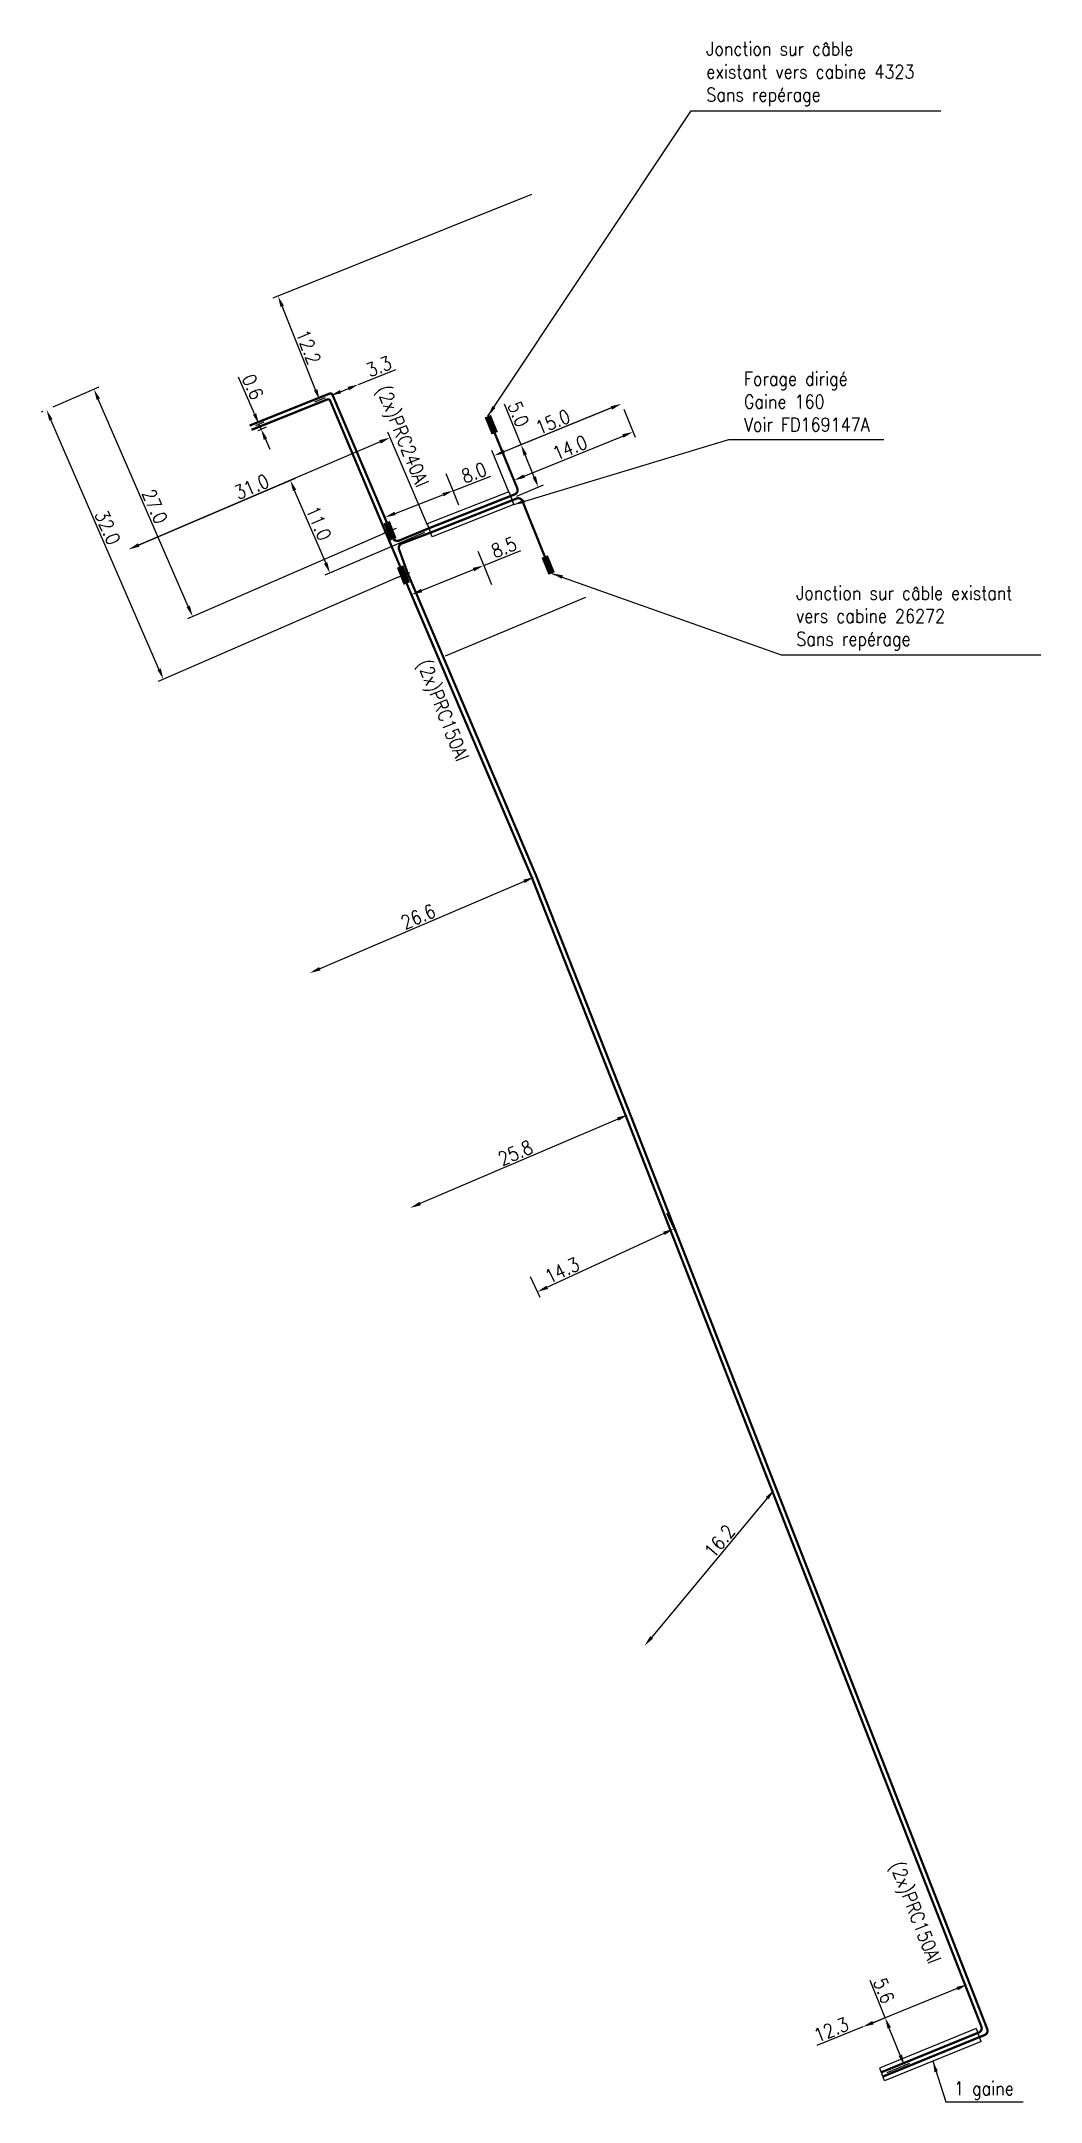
# Model space of a CAD drawing. Header units: millimetres. Extents: x 169000 to 170000, y 147209 to 148000.
# Drawn here: x 169740.3 to 169849.2, y 147606.5 to 147831.1 of the extents above; entities that cross this region are included whole.
import ezdxf
from ezdxf.enums import TextEntityAlignment as Align

# ---------------------------------------------------------------- set-up
doc = ezdxf.new("R2010")
doc.units = ezdxf.units.MM
doc.header["$PDMODE"] = 34
doc.linetypes.add('CENTER', pattern=[50.8, 31.75, -6.35, 6.35, -6.35])
doc.layers.get('0').update_dxf_attribs({"linetype": 'CONTINUOUS'})
doc.layers.get('Defpoints').update_dxf_attribs({"linetype": 'CONTINUOUS'})
for name, color, linetype in [('M_120', 5, 'M_ST_13'), ('M_300', 7, 'CONTINUOUS'), ('M_400', 7, 'CONTINUOUS')]:
    doc.layers.add(name, color=color, linetype=linetype)
doc.styles.get("Standard").update_dxf_attribs({"font": 'romans.shx', "width": 0.85})
doc.linetypes.add('M_ST_13', pattern='A,5,-0.3,["oo",Standard,S=1.5,R=0,X=0,Y=-0.5],-3', length=8.3)
doc.dimstyles.get("Standard").update_dxf_attribs({"dimtxt": 1.5, "dimasz": 1.2, "dimexe": 0.625, "dimexo": 0.625, "dimgap": 0.25, "dimtad": 1, "dimdec": 1, "dimzin": 0, "dimdsep": 46, "dimtxsty": 'Standard', "dimcen": -0.5, "dimadec": 0, "dimazin": 0, "dimtfac": 1, "dimtdec": 1, "dimtmove": 0, "dimatfit": 3, "dimfxl": 1, "dimtolj": 1, "dimtzin": 0, "dimarcsym": 0})

msp = doc.modelspace()

# ---------------------------------------------------------------- texts
at = {"layer": 'M_120', "width": 0.85}
msp.add_text('(2x)PRC240Al', height=1.5, rotation=292.0665, dxfattribs=at).set_placement((169779.62, 147787.96), align=Align.MIDDLE)
at = {"layer": 'M_120', "linetype": 'Continuous', "width": 0.85}
for rotation, p in [(291.7002, (169781.26, 147763.28)), (291.3219, (169832.76, 147632.3))]:
    msp.add_text('(2x)PRC150Al', height=1.5, rotation=rotation, dxfattribs=at).set_placement(p)
at = {"layer": 'M_300', "linetype": 'Continuous', "char_height": 1.5, "attachment_point": 7}
for s, insert in [('\\A1;Jonction sur câble\\Pexistant vers cabine 4323\\PSans repérage', (169812.78, 147823.98)), ('\\A1;Jonction sur câble existant\\Pvers cabine 26272\\PSans repérage', (169822.57, 147764.67))]:
    msp.add_mtext(s, dxfattribs=dict(at, insert=insert))
at = {"layer": 'M_400', "linetype": 'Continuous', "char_height": 1.5}
for s, insert, attachment_point in [('\\A1;Forage dirigé\\PGaine 160\\PVoir FD169147A', (169816.87, 147788.52), 7), ('\\A1;1 gaine', (169839.77, 147608.71), 1)]:
    msp.add_mtext(s, dxfattribs=dict(at, insert=insert, attachment_point=attachment_point))

# ---------------------------------------------------------------- blocks, each defined once
blk = doc.blocks.new('*D18')
at = {"layer": 'Defpoints', "color": 0, "linetype": 'Continuous'}
for p in [(169782.66, 147777.74), (169749.83, 147775.67), (169749.83, 147775.67)]:
    blk.add_point(p, dxfattribs=at)
at = {"layer": 'M_400', "color": 0, "linetype": 'Continuous', "lineweight": -2}
for p, q in [((169782.41, 147778.32), (169778.09, 147788.43)), ((169777.23, 147787.39), (169750.93, 147776.14))]:
    blk.add_line(p, q, dxfattribs=at)
at = {"layer": 'M_400', "color": 0, "linetype": 'Continuous'}
for points in [[(169777.15, 147787.57), (169777.31, 147787.2), (169778.33, 147787.86)], [(169750.85, 147776.33), (169751.01, 147775.96), (169749.83, 147775.67)]]:
    blk.add_solid(points, dxfattribs=at)
at = {"layer": 'M_400', "color": 0, "linetype": 'Continuous', "insert": (169763.25, 147782.5), "char_height": 1.5, "attachment_point": 5, "rotation": 23.1504}
blk.add_mtext('\\A1;31.0', dxfattribs=at)
blk = doc.blocks.new('*D19')
at = {"layer": 'Defpoints', "color": 0, "linetype": 'Continuous'}
for p in [(169767.46, 147783.21), (169782.66, 147777.74), (169749.83, 147775.67)]:
    blk.add_point(p, dxfattribs=at)
at = {"layer": 'M_400', "color": 0, "linetype": 'Continuous', "lineweight": -2}
for p, q in [((169750.4, 147775.92), (169768.03, 147783.45)), ((169771.31, 147774.2), (169767.93, 147782.1)), ((169782.08, 147777.5), (169771.21, 147772.85))]:
    blk.add_line(p, q, dxfattribs=at)
at = {"layer": 'M_400', "color": 0, "linetype": 'Continuous'}
for points in [[(169768.11, 147782.18), (169767.74, 147782.03), (169767.46, 147783.21)], [(169771.49, 147774.28), (169771.12, 147774.12), (169771.78, 147773.09)]]:
    blk.add_solid(points, dxfattribs=at)
at = {"layer": 'M_400', "color": 0, "linetype": 'Continuous', "insert": (169770.54, 147778.54), "char_height": 1.5, "attachment_point": 5, "rotation": 293.1504}
blk.add_mtext('\\A1;11.0', dxfattribs=at)
blk = doc.blocks.new('*D20')
at = {"layer": 'Defpoints', "color": 0, "linetype": 'Continuous'}
for p in [(169803.54, 147791.54), (169803.54, 147791.54), (169791.54, 147781.25)]:
    blk.add_point(p, dxfattribs=at)
at = {"layer": 'M_400', "color": 0, "linetype": 'Continuous', "lineweight": -2}
for p, q in [((169790.76, 147786.34), (169802.43, 147791.09)), ((169791.3, 147781.83), (169789.42, 147786.46))]:
    blk.add_line(p, q, dxfattribs=at)
at = {"layer": 'M_400', "color": 0, "linetype": 'Continuous'}
for points in [[(169802.36, 147791.27), (169802.51, 147790.9), (169803.54, 147791.54)], [(169790.69, 147786.52), (169790.84, 147786.15), (169789.65, 147785.88)]]:
    blk.add_solid(points, dxfattribs=at)
at = {"layer": 'M_400', "color": 0, "linetype": 'Continuous', "insert": (169796.06, 147789.57), "char_height": 1.5, "attachment_point": 5, "rotation": 22.1548}
blk.add_mtext('\\A1;15.0', dxfattribs=at)
blk = doc.blocks.new('*D21')
at = {"layer": 'Defpoints', "color": 0, "linetype": 'Continuous'}
for p in [(169803.54, 147791.54), (169792.6, 147787.08), (169791.54, 147781.25)]:
    blk.add_point(p, dxfattribs=at)
at = {"layer": 'M_400', "color": 0, "linetype": 'Continuous', "lineweight": -2}
for p, q in [((169792.6, 147787.08), (169790.8, 147791.5)), ((169802.97, 147791.31), (169792.02, 147786.85)), ((169794.03, 147783.56), (169793.05, 147785.97)), ((169792.12, 147781.49), (169795.06, 147782.69))]:
    blk.add_line(p, q, dxfattribs=at)
at = {"layer": 'M_400', "color": 0, "linetype": 'Continuous'}
for points in [[(169793.24, 147786.05), (169792.86, 147785.9), (169792.6, 147787.08)], [(169794.22, 147783.64), (169793.85, 147783.49), (169794.48, 147782.45)]]:
    blk.add_solid(points, dxfattribs=at)
at = {"layer": 'M_400', "color": 0, "linetype": 'Continuous', "insert": (169792.32, 147790.41), "char_height": 1.5, "attachment_point": 5, "rotation": 292.1548}
blk.add_mtext('\\A1;5.0', dxfattribs=at)
blk = doc.blocks.new('*D22')
at = {"layer": 'Defpoints', "color": 0, "linetype": 'Continuous'}
for p in [(169803.54, 147791.54), (169804.79, 147788.48), (169792.47, 147781.63)]:
    blk.add_point(p, dxfattribs=at)
at = {"layer": 'M_120', "color": 0, "linetype": 'Continuous', "lineweight": -2}
for p, q in [((169803.78, 147790.96), (169805.03, 147787.9)), ((169792.94, 147783.65), (169803.68, 147788.02)), ((169792.23, 147782.21), (169791.59, 147783.78))]:
    blk.add_line(p, q, dxfattribs=at)
at = {"layer": 'M_120', "color": 0, "linetype": 'Continuous'}
for points in [[(169803.61, 147788.21), (169803.76, 147787.84), (169804.79, 147788.48)], [(169792.86, 147783.84), (169793.02, 147783.47), (169791.83, 147783.2)]]:
    blk.add_solid(points, dxfattribs=at)
at = {"layer": 'M_120', "color": 0, "linetype": 'Continuous', "insert": (169797.93, 147786.76), "char_height": 1.5, "attachment_point": 5, "rotation": 22.1548}
blk.add_mtext('\\A1;14.0', dxfattribs=at)
blk = doc.blocks.new('*D23')
at = {"layer": 'Defpoints', "color": 0, "linetype": 'Continuous'}
for p in [(169804.23, 147714.06), (169780.51, 147703.91), (169780.51, 147703.91)]:
    blk.add_point(p, dxfattribs=at)
at = {"layer": 'M_120', "color": 0, "linetype": 'Continuous', "lineweight": -2}
blk.add_line((169803.13, 147713.59), (169781.61, 147704.39), dxfattribs=at)
at = {"layer": 'M_120', "color": 0, "linetype": 'Continuous'}
for points in [[(169803.05, 147713.77), (169803.21, 147713.4), (169804.23, 147714.06)], [(169781.53, 147704.57), (169781.69, 147704.2), (169780.51, 147703.91)]]:
    blk.add_solid(points, dxfattribs=at)
at = {"layer": 'M_120', "color": 0, "linetype": 'Continuous', "insert": (169791.98, 147709.9), "char_height": 1.5, "attachment_point": 5, "rotation": 23.1497}
blk.add_mtext('\\A1;25.8', dxfattribs=at)
blk = doc.blocks.new('*D24')
at = {"layer": 'Defpoints', "color": 0, "linetype": 'Continuous'}
for p in [(169794.03, 147739.96), (169769.57, 147729.51), (169769.57, 147729.51)]:
    blk.add_point(p, dxfattribs=at)
at = {"layer": 'M_120', "color": 0, "linetype": 'Continuous', "lineweight": -2}
blk.add_line((169792.92, 147739.49), (169770.67, 147729.98), dxfattribs=at)
at = {"layer": 'M_120', "color": 0, "linetype": 'Continuous'}
for points in [[(169792.84, 147739.68), (169793, 147739.31), (169794.03, 147739.96)], [(169770.59, 147730.16), (169770.75, 147729.79), (169769.57, 147729.51)]]:
    blk.add_solid(points, dxfattribs=at)
at = {"layer": 'M_120', "color": 0, "linetype": 'Continuous', "insert": (169781.4, 147735.65), "char_height": 1.5, "attachment_point": 5, "rotation": 23.1497}
blk.add_mtext('\\A1;26.6', dxfattribs=at)
blk = doc.blocks.new('*D25')
at = {"layer": 'Defpoints', "color": 0, "linetype": 'Continuous'}
for p in [(169808.2, 147703.89), (169793.32, 147697.02), (169794.37, 147694.76)]:
    blk.add_point(p, dxfattribs=at)
at = {"layer": 'M_120', "color": 0, "linetype": 'Continuous', "lineweight": -2}
for p, q in [((169808.46, 147703.33), (169809.51, 147701.07)), ((169808.15, 147701.13), (169795.46, 147695.26)), ((169793.59, 147696.45), (169794.63, 147694.19))]:
    blk.add_line(p, q, dxfattribs=at)
at = {"layer": 'M_120', "color": 0, "linetype": 'Continuous'}
for points in [[(169808.07, 147701.31), (169808.24, 147700.95), (169809.24, 147701.64)], [(169795.37, 147695.44), (169795.54, 147695.08), (169794.37, 147694.76)]]:
    blk.add_solid(points, dxfattribs=at)
at = {"layer": 'M_120', "color": 0, "linetype": 'Continuous', "insert": (169797.07, 147697.11), "char_height": 1.5, "attachment_point": 5, "rotation": 24.8116}
blk.add_mtext('\\A1;14.3', dxfattribs=at)
blk = doc.blocks.new('*D26')
at = {"layer": 'Defpoints', "color": 0, "linetype": 'Continuous'}
for p in [(169820.18, 147673.2), (169806.05, 147656.19), (169806.05, 147656.19)]:
    blk.add_point(p, dxfattribs=at)
at = {"layer": 'M_120', "color": 0, "linetype": 'Continuous', "lineweight": -2}
for p, q in [((169819.41, 147672.27), (169806.82, 147657.11)), ((169805.57, 147656.59), (169805.57, 147656.59))]:
    blk.add_line(p, q, dxfattribs=at)
at = {"layer": 'M_120', "color": 0, "linetype": 'Continuous'}
for points in [[(169819.26, 147672.4), (169819.57, 147672.15), (169820.18, 147673.2)], [(169806.66, 147657.24), (169806.97, 147656.98), (169806.05, 147656.19)]]:
    blk.add_solid(points, dxfattribs=at)
at = {"layer": 'M_120', "color": 0, "linetype": 'Continuous', "insert": (169814.24, 147667.6), "char_height": 1.5, "attachment_point": 5, "rotation": 50.2813}
blk.add_mtext('\\A1;16.2', dxfattribs=at)
blk = doc.blocks.new('*D27')
at = {"layer": 'Defpoints', "color": 0, "linetype": 'Continuous'}
for p in [(169841.22, 147619.29), (169829.82, 147614.67), (169829.82, 147614.67)]:
    blk.add_point(p, dxfattribs=at)
at = {"layer": 'M_120', "color": 0, "linetype": 'Continuous', "lineweight": -2}
for p, q in [((169840.11, 147618.84), (169830.94, 147615.12)), ((169829.82, 147614.67), (169824.81, 147612.64))]:
    blk.add_line(p, q, dxfattribs=at)
at = {"layer": 'M_120', "color": 0, "linetype": 'Continuous'}
for points in [[(169840.04, 147619.02), (169840.19, 147618.65), (169841.22, 147619.29)], [(169830.86, 147615.31), (169831.01, 147614.93), (169829.82, 147614.67)]]:
    blk.add_solid(points, dxfattribs=at)
at = {"layer": 'M_120', "color": 0, "linetype": 'Continuous', "insert": (169826.39, 147614.36), "char_height": 1.5, "attachment_point": 5, "rotation": 22.0461}
blk.add_mtext('\\A1;12.3', dxfattribs=at)
blk = doc.blocks.new('*D28')
at = {"layer": 'Defpoints', "color": 0, "linetype": 'Continuous'}
for p in [(169832.26, 147615.66), (169829.82, 147614.67), (169831.93, 147609.48)]:
    blk.add_point(p, dxfattribs=at)
at = {"layer": 'M_120', "color": 0, "linetype": 'Continuous', "lineweight": -2}
for p, q in [((169832.26, 147615.66), (169830.62, 147619.71)), ((169830.4, 147614.9), (169832.84, 147615.89)), ((169833.91, 147611.58), (169832.71, 147614.54)), ((169832.5, 147609.71), (169834.94, 147610.7))]:
    blk.add_line(p, q, dxfattribs=at)
at = {"layer": 'M_120', "color": 0, "linetype": 'Continuous'}
for points in [[(169832.9, 147614.62), (169832.53, 147614.47), (169832.26, 147615.66)], [(169834.1, 147611.65), (169833.73, 147611.5), (169834.36, 147610.47)]]:
    blk.add_solid(points, dxfattribs=at)
at = {"layer": 'M_120', "color": 0, "linetype": 'Continuous', "insert": (169832.14, 147618.61), "char_height": 1.5, "attachment_point": 5, "rotation": 292.0461}
blk.add_mtext('\\A1;5.6', dxfattribs=at)
blk = doc.blocks.new('M_300_03')
at = {"color": 0, "linetype": 'Continuous'}
blk.add_solid([(-1, 0.375), (-1, -0.375), (1, 0.375), (1, -0.375)], dxfattribs=at)
at = {"color": 0, "linetype": 'Continuous', "width": 0.75, "flags": 3}
for tag, p in [('DEF_LEG', (0, -5)), ('DEF_COUP', (0, -7.5)), ('DEF_TYPE', (0, -10))]:
    blk.add_attdef(tag, text='', height=1.2, dxfattribs=at).set_placement(p, align=Align.MIDDLE)
blk = doc.blocks.new('*D30')
at = {"layer": 'Defpoints', "color": 0, "linetype": 'Continuous'}
for p in [(169794.33, 147814.57), (169766.12, 147803.28), (169771.83, 147792.42)]:
    blk.add_point(p, dxfattribs=at)
at = {"layer": 'M_120', "color": 0, "linetype": 'Continuous', "lineweight": -2}
for p, q in [((169793.75, 147814.33), (169765.54, 147803.05)), ((169770.21, 147793.07), (169766.57, 147802.16)), ((169771.25, 147792.19), (169770.08, 147791.72))]:
    blk.add_line(p, q, dxfattribs=at)
at = {"layer": 'M_120', "color": 0, "linetype": 'Continuous'}
for points in [[(169766.76, 147802.24), (169766.38, 147802.09), (169766.12, 147803.28)], [(169770.4, 147793.14), (169770.03, 147792.99), (169770.66, 147791.95)]]:
    blk.add_solid(points, dxfattribs=at)
at = {"layer": 'M_120', "color": 0, "linetype": 'Continuous', "insert": (169769.42, 147797.73), "char_height": 1.5, "attachment_point": 5, "rotation": 291.8118}
blk.add_mtext('\\A1;12.2', dxfattribs=at)
blk = doc.blocks.new('*D31')
at = {"layer": 'Defpoints', "color": 0, "linetype": 'Continuous'}
for p in [(169774.89, 147793.64), (169774.89, 147793.64), (169771.83, 147792.42)]:
    blk.add_point(p, dxfattribs=at)
at = {"layer": 'M_120', "color": 0, "linetype": 'Continuous', "lineweight": -2}
for p, q in [((169774.89, 147793.64), (169778.95, 147795.27)), ((169772.94, 147792.86), (169773.78, 147793.2))]:
    blk.add_line(p, q, dxfattribs=at)
at = {"layer": 'M_120', "color": 0, "linetype": 'Continuous'}
for points in [[(169772.87, 147793.05), (169773.01, 147792.68), (169771.83, 147792.42)], [(169773.7, 147793.38), (169773.85, 147793.01), (169774.89, 147793.64)]]:
    blk.add_solid(points, dxfattribs=at)
at = {"layer": 'M_120', "color": 0, "linetype": 'Continuous', "insert": (169777.1, 147795.61), "char_height": 1.5, "attachment_point": 5, "rotation": 21.8118}
blk.add_mtext('\\A1;3.3', dxfattribs=at)
blk = doc.blocks.new('*D32')
at = {"layer": 'Defpoints', "color": 0, "linetype": 'Continuous'}
for p in [(169763.13, 147788.93), (169763.36, 147788.38), (169764.28, 147788.78)]:
    blk.add_point(p, dxfattribs=at)
at = {"layer": 'M_120', "color": 0, "linetype": 'Continuous', "lineweight": -2}
for p, q in [((169763.56, 147790.43), (169761.82, 147794.44)), ((169763.7, 147789.18), (169764.61, 147789.58)), ((169763.94, 147788.63), (169764.85, 147789.03)), ((169764.28, 147788.78), (169764.04, 147789.33)), ((169764.75, 147787.68), (169765.23, 147786.58))]:
    blk.add_line(p, q, dxfattribs=at)
at = {"layer": 'M_120', "color": 0, "linetype": 'Continuous'}
for points in [[(169763.74, 147790.51), (169763.38, 147790.35), (169764.04, 147789.33)], [(169764.94, 147787.76), (169764.57, 147787.6), (169764.28, 147788.78)]]:
    blk.add_solid(points, dxfattribs=at)
at = {"layer": 'M_120', "color": 0, "linetype": 'Continuous', "insert": (169763.37, 147793.38), "char_height": 1.5, "attachment_point": 5, "rotation": 293.4586}
blk.add_mtext('\\A1;0.6', dxfattribs=at)
blk = doc.blocks.new('*D34')
at = {"layer": 'Defpoints', "color": 0, "linetype": 'Continuous'}
for p in [(169746.06, 147793.13), (169741.05, 147790.96), (169778.32, 147777.7)]:
    blk.add_point(p, dxfattribs=at)
at = {"layer": 'M_300', "color": 0, "linetype": 'Continuous', "lineweight": -2}
for p, q in [((169741.62, 147791.21), (169746.64, 147793.38)), ((169756.34, 147769.46), (169746.54, 147792.03)), ((169777.75, 147777.45), (169756.24, 147768.12))]:
    blk.add_line(p, q, dxfattribs=at)
at = {"layer": 'M_300', "color": 0, "linetype": 'Continuous'}
for points in [[(169746.73, 147792.11), (169746.36, 147791.95), (169746.06, 147793.13)], [(169756.52, 147769.54), (169756.15, 147769.39), (169756.81, 147768.36)]]:
    blk.add_solid(points, dxfattribs=at)
at = {"layer": 'M_300', "color": 0, "linetype": 'Continuous', "insert": (169752.7, 147780.36), "char_height": 1.5, "attachment_point": 5, "rotation": 293.4589}
blk.add_mtext('\\A1;27.0', dxfattribs=at)
blk = doc.blocks.new('*D35')
at = {"layer": 'Defpoints', "color": 0, "linetype": 'Continuous'}
for p in [(169785.2, 147782.07), (169785.2, 147782.07), (169778.32, 147777.7)]:
    blk.add_point(p, dxfattribs=at)
at = {"layer": 'M_300', "color": 0, "linetype": 'Continuous', "lineweight": -2}
for p, q in [((169778.87, 147779.6), (169784.09, 147781.63)), ((169785.2, 147782.07), (169789.31, 147783.67)), ((169778.09, 147778.28), (169777.52, 147779.74))]:
    blk.add_line(p, q, dxfattribs=at)
at = {"layer": 'M_300', "color": 0, "linetype": 'Continuous'}
for points in [[(169784.01, 147781.82), (169784.16, 147781.45), (169785.2, 147782.07)], [(169778.8, 147779.78), (169778.94, 147779.41), (169777.75, 147779.16)]]:
    blk.add_solid(points, dxfattribs=at)
at = {"layer": 'M_300', "color": 0, "linetype": 'Continuous', "insert": (169787.47, 147784.03), "char_height": 1.5, "attachment_point": 5, "rotation": 21.3301}
blk.add_mtext('\\A1;8.0', dxfattribs=at)
blk = doc.blocks.new('*D36')
at = {"layer": 'Defpoints', "color": 0, "linetype": 'Continuous'}
for p in [(169779.78, 147772.88), (169788.53, 147773.92), (169788.53, 147773.92)]:
    blk.add_point(p, dxfattribs=at)
at = {"layer": 'M_300', "color": 0, "linetype": 'Continuous', "lineweight": -2}
for p, q in [((169788.53, 147773.92), (169792.58, 147775.56)), ((169781.76, 147771.19), (169787.41, 147773.47)), ((169780.01, 147772.3), (169780.88, 147770.16))]:
    blk.add_line(p, q, dxfattribs=at)
at = {"layer": 'M_300', "color": 0, "linetype": 'Continuous'}
for points in [[(169787.34, 147773.66), (169787.49, 147773.29), (169788.53, 147773.92)], [(169781.68, 147771.37), (169781.83, 147771), (169780.65, 147770.74)]]:
    blk.add_solid(points, dxfattribs=at)
at = {"layer": 'M_300', "color": 0, "linetype": 'Continuous', "insert": (169790.73, 147775.89), "char_height": 1.5, "attachment_point": 5, "rotation": 22.0174}
blk.add_mtext('\\A1;8.5', dxfattribs=at)
blk = doc.blocks.new('M_300_04')
at = {"color": 0, "linetype": 'Continuous'}
blk.add_line((0, 0.75), (0, -0.75), dxfattribs=at)
blk.add_solid([(-1, 0.375), (-1, -0.375), (1, 0.375), (1, -0.375)], dxfattribs=at)
at = {"color": 0, "linetype": 'Continuous', "width": 0.75, "flags": 3}
for tag, p in [('DEF_LEG', (0, -5)), ('DEF_COUP', (0, -7.5)), ('DEF_TYPE', (0, -10))]:
    blk.add_attdef(tag, text='', height=1.2, dxfattribs=at).set_placement(p, align=Align.MIDDLE)
blk = doc.blocks.new('*D37')
at = {"layer": 'Defpoints', "color": 0, "linetype": 'Continuous'}
for p in [(169740.89, 147790.89), (169741.05, 147790.96), (169779.78, 147772.88)]:
    blk.add_point(p, dxfattribs=at)
at = {"layer": 'M_300', "color": 0, "linetype": 'Continuous', "lineweight": -2}
for p, q in [((169740.48, 147790.71), (169740.32, 147790.64)), ((169753.15, 147762.63), (169741.37, 147789.79)), ((169779.21, 147772.63), (169753.06, 147761.28))]:
    blk.add_line(p, q, dxfattribs=at)
at = {"layer": 'M_300', "color": 0, "linetype": 'Continuous'}
for points in [[(169741.55, 147789.87), (169741.19, 147789.71), (169740.89, 147790.89)], [(169753.34, 147762.71), (169752.97, 147762.55), (169753.63, 147761.53)]]:
    blk.add_solid(points, dxfattribs=at)
at = {"layer": 'M_300', "color": 0, "linetype": 'Continuous', "insert": (169747.55, 147778.06), "char_height": 1.5, "attachment_point": 5, "rotation": 293.4578}
blk.add_mtext('\\A1;32.0', dxfattribs=at)

# ---------------------------------------------------------------- dimensions: what is measured, and where the dimension line sits
at = {"layer": 'M_120', "linetype": 'Continuous'}
for base, p1, p2, angle, picture, middle in [((169766.12, 147803.28), (169771.83, 147792.42), (169794.33, 147814.57), 291.8118, '*D30', (169768.49, 147797.36)), ((169764.28, 147788.78), (169763.13, 147788.93), (169763.36, 147788.38), 113.4586, '*D32', (169762.45, 147792.98)), ((169774.89, 147793.64), (169771.83, 147792.42), (169774.89, 147793.64), 201.8118, '*D31', (169777.48, 147794.68)), ((169804.79, 147788.48), (169792.47, 147781.63), (169803.54, 147791.54), 202.1548, '*D22', (169798.31, 147785.84)), ((169769.57, 147729.51), (169794.03, 147739.96), (169769.57, 147729.51), 23.1497, '*D24', (169781.8, 147734.74)), ((169780.51, 147703.91), (169804.23, 147714.06), (169780.51, 147703.91), 23.1497, '*D23', (169792.37, 147708.99)), ((169832.26, 147615.66), (169831.93, 147609.48), (169829.82, 147614.67), 292.0461, '*D28', (169831.22, 147618.24)), ((169829.82, 147614.67), (169841.22, 147619.29), (169829.82, 147614.67), 22.0461, '*D27', (169826.76, 147613.43))]:
    dim = msp.add_linear_dim(base=base, p1=p1, p2=p2, angle=angle, dimstyle='Standard', dxfattribs=at)
    dim.commit()
    dim.dimension.update_dxf_attribs({"geometry": picture, "text_midpoint": middle, "dimtype": 160})
for base, p1, p2, angle, text, picture, middle in [((169794.37, 147694.76), (169808.2, 147703.89), (169793.32, 147697.02), 24.8116, '14.3', '*D25', (169797.49, 147696.2)), ((169806.05, 147656.19), (169820.18, 147673.2), (169806.05, 147656.19), 50.2813, '16.2', '*D26', (169815.01, 147666.97))]:
    dim = msp.add_linear_dim(base=base, p1=p1, p2=p2, angle=angle, text=text, dimstyle='Standard', dxfattribs=at)
    dim.commit()
    dim.dimension.update_dxf_attribs({"geometry": picture, "text_midpoint": middle, "dimtype": 160})
at = {"layer": 'M_300', "linetype": 'Continuous'}
for base, p1, p2, angle, picture, middle in [((169746.06, 147793.13), (169778.32, 147777.7), (169741.05, 147790.96), 293.4589, '*D34', (169751.78, 147779.96)), ((169740.89, 147790.89), (169779.78, 147772.88), (169741.05, 147790.96), 293.4578, '*D37', (169746.63, 147777.66)), ((169785.2, 147782.07), (169778.32, 147777.7), (169785.2, 147782.07), 201.3301, '*D35', (169787.83, 147783.1)), ((169788.53, 147773.92), (169779.78, 147772.88), (169788.53, 147773.92), 202.0174, '*D36', (169791.11, 147774.97))]:
    dim = msp.add_linear_dim(base=base, p1=p1, p2=p2, angle=angle, dimstyle='Standard', dxfattribs=at)
    dim.commit()
    dim.dimension.update_dxf_attribs({"geometry": picture, "text_midpoint": middle, "dimtype": 160})
at = {"layer": 'M_400', "linetype": 'Continuous'}
for base, p1, p2, angle, picture, middle in [((169803.54, 147791.54), (169791.54, 147781.25), (169803.54, 147791.54), 202.1548, '*D20', (169796.44, 147788.65)), ((169792.6, 147787.08), (169791.54, 147781.25), (169803.54, 147791.54), 292.1548, '*D21', (169791.4, 147790.03)), ((169749.83, 147775.67), (169782.66, 147777.74), (169749.83, 147775.67), 23.1504, '*D18', (169763.64, 147781.58)), ((169767.46, 147783.21), (169782.66, 147777.74), (169749.83, 147775.67), 293.1504, '*D19', (169769.62, 147778.15))]:
    dim = msp.add_linear_dim(base=base, p1=p1, p2=p2, angle=angle, dimstyle='Standard', dxfattribs=at)
    dim.commit()
    dim.dimension.update_dxf_attribs({"geometry": picture, "text_midpoint": middle, "dimtype": 160})

# ---------------------------------------------------------------- linework, layer by layer
at = {"flags": 128}
msp.add_lwpolyline([(169784.36, 147764.08), (169799.67, 147770.46)], dxfattribs=at)
at = {"layer": 'M_120', "const_width": 0.25, "flags": 128}
for points in [[(169777.96, 147778.63), (169772.05, 147792.52, 0.397605), (169771.73, 147792.65), (169763.02, 147789.16)], [(169779.42, 147773.81), (169777.86, 147777.5), (169771.8, 147791.88, 0.397847), (169771.48, 147792.01), (169763.23, 147788.7)], [(169778.69, 147776.77), (169778.69, 147776.77, 0.259477), (169779.31, 147776.63), (169782.57, 147777.98), (169791.91, 147781.67, 0.417463), (169792.19, 147782.32), (169789.35, 147789.26)]]:
    msp.add_lwpolyline(points, format="xyb", dxfattribs=at)
at = {"layer": 'M_120', "flags": 128}
for points in [[(169795.55, 147773.97, 0.25, 0.25, 0), (169792.75, 147780.93, 0.25, 0.25, 0.41218), (169792.1, 147781.21, 0.25, 0.25, 0), (169782.75, 147777.51, 0.25, 0.25, 0), (169779.6, 147776.31, 0.25, 0.25, 0.418779), (169779.31, 147775.66, 0.25, 0.25, 0), (169780.25, 147773.06, 0.25, 0.25, 0), (169794.26, 147740.06, 0.25, 0.25, 0), (169804.47, 147714.15, 0.25, 0.25, 0), (169808.43, 147703.99, 0.25, 0.25, 0), (169820.41, 147673.29, 0.25, 0.25, 0), (169841.46, 147619.38, 0.25, 0.25, 0), (169843.39, 147614.42, 0.25, 0.25, -0.409659), (169843.11, 147613.78, 0.25, 0.25, 0), (169832.02, 147609.25, 0, 0, 0)], [(169780.14, 147771.94, 0.25, 0.25, 0), (169793.79, 147739.87, 0.25, 0.25, 0), (169804, 147713.97, 0.25, 0.25, 0), (169807.97, 147703.8, 0.25, 0.25, 0), (169819.95, 147673.1, 0.25, 0.25, 0), (169840.99, 147619.2, 0.25, 0.25, 0), (169842.75, 147614.7, 0.25, 0.25, -0.409659), (169842.47, 147614.05, 0.25, 0.25, 0), (169831.83, 147609.71, 0, 0, 0)]]:
    msp.add_lwpolyline(points, format="xyseb", dxfattribs=at)
at = {"layer": 'M_120', "const_width": 0.25, "flags": 128}
msp.add_lwpolyline([(169779.7, 147776.82), (169779.7, 147776.82)], dxfattribs=at)
at = {"layer": 'M_300', "color": 7, "linetype": 'CENTER', "flags": 128}
for points in [[(169785.81, 147780.5), (169785.2, 147782.07), (169784.45, 147783.91)], [(169787.9, 147775.47), (169788.53, 147773.92), (169789.37, 147771.83)]]:
    msp.add_lwpolyline(points, dxfattribs=at)
at = {"layer": 'M_400', "color": 7, "linetype": 'CONTINUOUS'}
for p, q in [((169791.26, 147781.95), (169782.38, 147778.44)), ((169791.26, 147781.95), (169791.54, 147781.25)), ((169791.81, 147780.56), (169782.93, 147777.05)), ((169791.81, 147780.56), (169791.54, 147781.25)), ((169782.38, 147778.44), (169782.66, 147777.74)), ((169782.93, 147777.05), (169782.66, 147777.74)), ((169842.17, 147614.47), (169831.64, 147610.17)), ((169842.17, 147614.47), (169842.45, 147613.78)), ((169842.73, 147613.08), (169842.45, 147613.78)), ((169842.73, 147613.08), (169832.21, 147608.78)), ((169831.64, 147610.17), (169831.93, 147609.48)), ((169832.21, 147608.78), (169831.93, 147609.48))]:
    msp.add_line(p, q, dxfattribs=at)

# ---------------------------------------------------------------- block references
at = {"layer": 'M_300'}
for name, p, rotation in [('M_300_03', (169789.35, 147789.26), 292.1951109692032), ('M_300_04', (169778.32, 147777.7), 111.3300896987292), ('M_300_03', (169795.55, 147773.97), 292.1951109692031), ('M_300_04', (169779.78, 147772.88), 111.3300896987292)]:
    msp.add_blockref(name, p, dxfattribs=dict(at, rotation=rotation))

msp.set_redraw_order([(e.dxf.handle, doc.entitydb.next_handle()) for e in msp.query("TEXT MTEXT ATTDEF DIMENSION ARC_DIMENSION")])  # texts and dimensions are drawn at this point

# ---------------------------------------------------------------- leaders
at = {"layer": 'M_300', "linetype": 'Continuous', "annotation_type": 0, "has_hookline": 1, "hookline_direction": 0}
for points, text_width in [([(169788.98, 147790.19), (169811.14, 147823.48), (169812.34, 147823.48)], 25.74), ([(169795.96, 147773.06), (169820.93, 147764.17), (169822.13, 147764.17)], 26.84)]:
    msp.add_leader(points, dimstyle='Standard', override={"dimgap": 0.25, "dimtad": 1}, dxfattribs=dict(at, text_width=text_width))
at = {"layer": 'M_400', "linetype": 'Continuous', "annotation_type": 0, "has_hookline": 1, "hookline_direction": 0}
for points, text_width in [([(169791.81, 147780.56), (169815.24, 147787.64), (169816.44, 147787.64)], 15.42), ([(169837.47, 147610.93), (169838.86, 147606.5), (169840.06, 147606.5)], 6.98)]:
    msp.add_leader(points, dimstyle='Standard', dxfattribs=dict(at, text_width=text_width))

doc.saveas('drawing.dxf')
